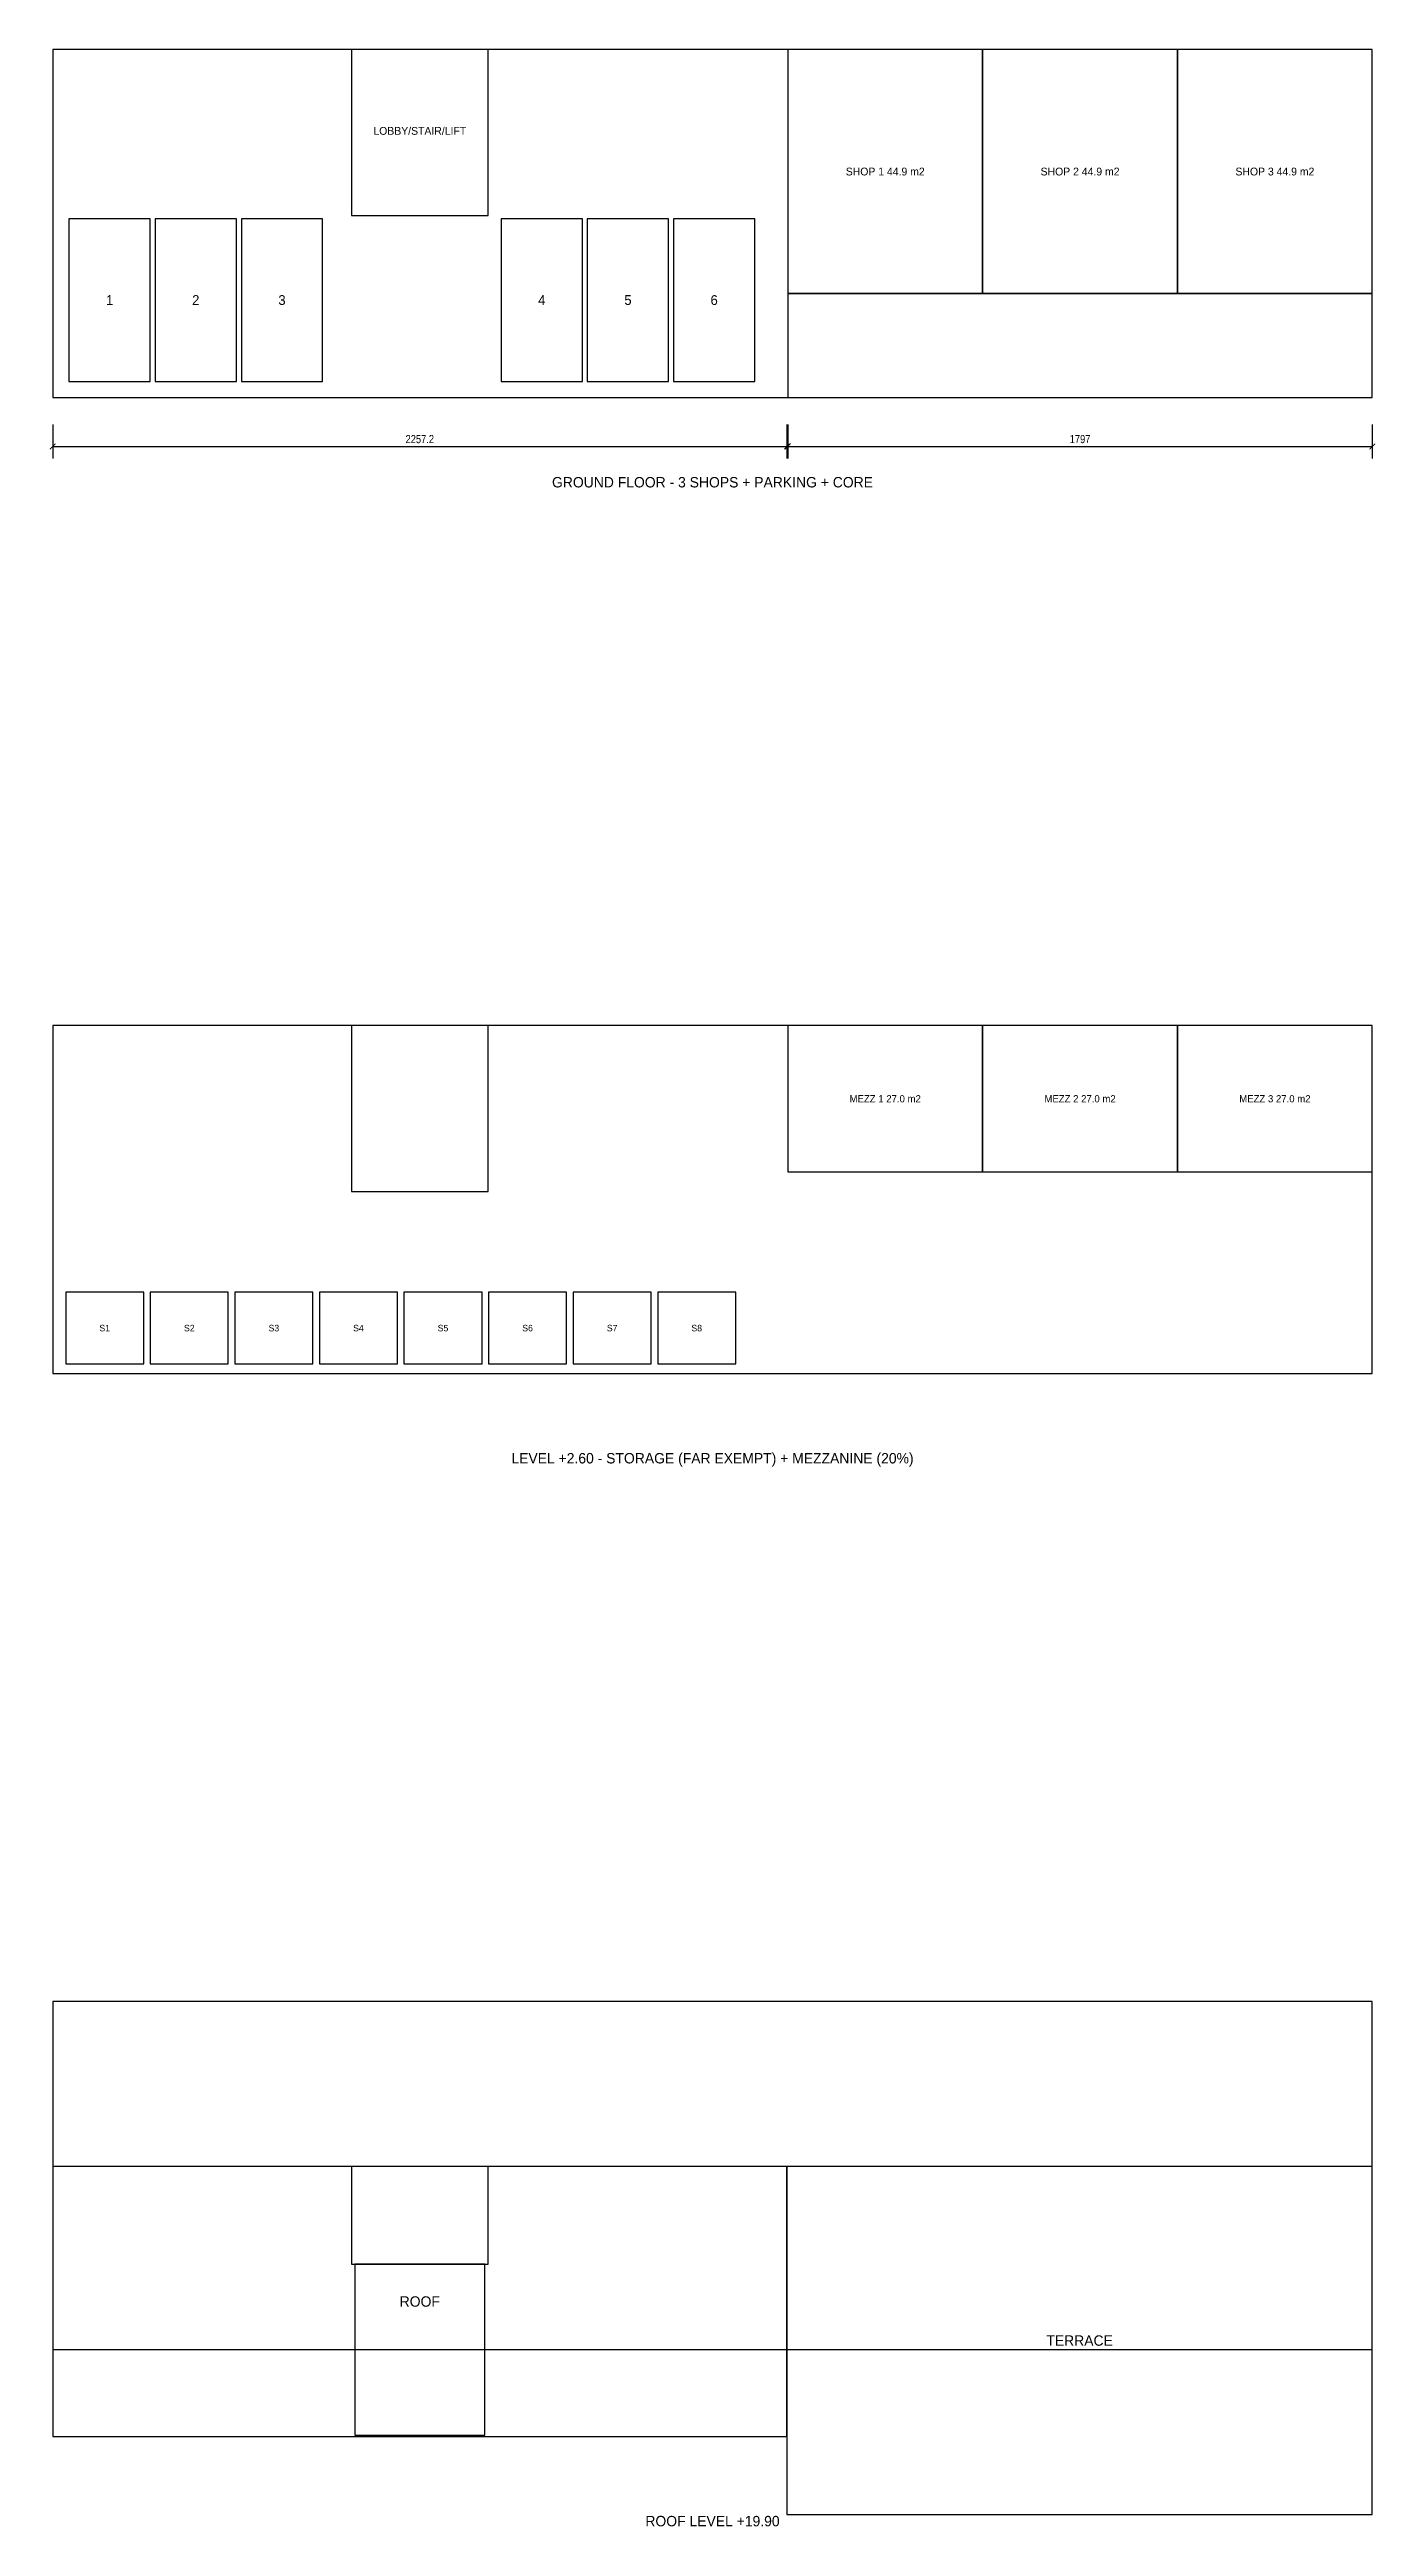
# Model space of a CAD drawing. Header units: metres. Extents: x -6 to 41, y -93 to 12.
# Drawn here: x -0.1 to 40.7, y -92.8 to -16.6 of the extents above; entities that cross this region are included whole.
import ezdxf
from ezdxf.enums import TextEntityAlignment as Align

# ---------------------------------------------------------------- set-up
doc = ezdxf.new("R2010")
doc.units = ezdxf.units.M
for name, color, linetype in [('CORE', 3, 'Continuous'), ('DIM', 2, 'Continuous'), ('PARK', 5, 'Continuous'), ('SHOP', 40, 'Continuous'), ('STORAGE', 50, 'Continuous'), ('TEXT', 6, 'Continuous'), ('WALL', 7, 'Continuous')]:
    doc.layers.add(name, color=color, linetype=linetype)
doc.styles.add('OpenSansCondensed-Light', font='OpenSansCondensed-Light.ttf')
doc.dimstyles.new('EZDXF', dxfattribs={"dimtxt": 0.25, "dimasz": 0.175, "dimexe": 0.375, "dimexo": 0.125, "dimgap": 0.1, "dimtad": 1, "dimlfac": 100, "dimzin": 12, "dimdsep": 46, "dimtxsty": 'OpenSansCondensed-Light', "dimblk": 'ARCHTICK', "dimcen": 2.5, "dimazin": 3, "dimtfac": 0.5, "dimtmove": 2, "dimatfit": 3})

msp = doc.modelspace()

# ---------------------------------------------------------------- texts
at = {"layer": 'TEXT'}
for s, height, p in [('LOBBY/STAIR/LIFT', 0.24, (11.286, -19.13)), ('SHOP 1 44.9 m2', 0.24, (25.595, -20.38)), ('SHOP 2 44.9 m2', 0.24, (31.585, -20.38)), ('SHOP 3 44.9 m2', 0.24, (37.575, -20.38)), ('1', 0.3, (1.75, -24.33)), ('2', 0.3, (4.4, -24.33)), ('3', 0.3, (7.05, -24.33)), ('4', 0.3, (15.036, -24.33)), ('5', 0.3, (17.686, -24.33)), ('6', 0.3, (20.336, -24.33)), ('GROUND FLOOR - 3 SHOPS + PARKING + CORE', 0.32, (20.285, -29.93)), ('MEZZ 1 27.0 m2', 0.22, (25.595, -48.88)), ('MEZZ 2 27.0 m2', 0.22, (31.585, -48.88)), ('MEZZ 3 27.0 m2', 0.22, (37.575, -48.88)), ('S1', 0.2, (1.6, -55.93)), ('S2', 0.2, (4.2, -55.93)), ('S3', 0.2, (6.8, -55.93)), ('S4', 0.2, (9.4, -55.93)), ('S5', 0.2, (12, -55.93)), ('S6', 0.2, (14.6, -55.93)), ('S7', 0.2, (17.2, -55.93)), ('S8', 0.2, (19.8, -55.93)), ('LEVEL +2.60 - STORAGE (FAR EXEMPT) + MEZZANINE (20%)', 0.32, (20.285, -59.93)), ('ROOF', 0.32, (11.286, -85.85)), ('TERRACE', 0.32, (31.571, -87.05)), ('ROOF LEVEL +19.90', 0.32, (20.285, -92.6))]:
    msp.add_text(s, height=height, dxfattribs=at).set_placement(p, align=Align.MIDDLE_CENTER)

# ---------------------------------------------------------------- blocks, each defined once
blk = doc.blocks.new('_ARCHTICK')
at = {"color": 0, "linetype": 'BYBLOCK', "const_width": 0.15}
blk.add_lwpolyline([(-0.5, -0.5), (0.5, 0.5)], dxfattribs=at)

# ---------------------------------------------------------------- dimensions: what is measured, and where the dimension line sits
at = {"layer": 'DIM'}
for base, p1, p2 in [((0, -28.83), (0, -28.03), (22.572, -28.03)), ((22.6, -28.83), (22.6, -28.03), (40.57, -28.03))]:
    msp.add_linear_dim(base=base, p1=p1, p2=p2, dimstyle='EZDXF', dxfattribs=at).render()

# ---------------------------------------------------------------- linework, layer by layer
at = {"layer": 'CORE'}
for points in [[(9.186, -21.73), (13.386, -21.73), (13.386, -16.63), (9.186, -16.63), (9.186, -21.73)], [(9.186, -51.73), (13.386, -51.73), (13.386, -46.63), (9.186, -46.63), (9.186, -51.73)], [(9.186, -84.7), (13.386, -84.7), (13.386, -81.7), (9.186, -81.7), (9.186, -84.7)], [(9.286, -89.96), (13.286, -89.96), (13.286, -84.7), (9.286, -84.7), (9.286, -89.96)]]:
    msp.add_lwpolyline(points, dxfattribs=at)
at = {"layer": 'PARK'}
for points in [[(0.5, -26.83), (3, -26.83), (3, -21.83), (0.5, -21.83), (0.5, -26.83)], [(3.15, -26.83), (5.65, -26.83), (5.65, -21.83), (3.15, -21.83), (3.15, -26.83)], [(5.8, -26.83), (8.3, -26.83), (8.3, -21.83), (5.8, -21.83), (5.8, -26.83)], [(13.786, -26.83), (16.286, -26.83), (16.286, -21.83), (13.786, -21.83), (13.786, -26.83)], [(16.436, -26.83), (18.936, -26.83), (18.936, -21.83), (16.436, -21.83), (16.436, -26.83)], [(19.086, -26.83), (21.586, -26.83), (21.586, -21.83), (19.086, -21.83), (19.086, -26.83)]]:
    msp.add_lwpolyline(points, dxfattribs=at)
at = {"layer": 'SHOP'}
for points in [[(22.6, -24.13), (28.59, -24.13), (28.59, -16.63), (22.6, -16.63), (22.6, -24.13)], [(28.59, -24.13), (34.58, -24.13), (34.58, -16.63), (28.59, -16.63), (28.59, -24.13)], [(34.58, -24.13), (40.57, -24.13), (40.57, -16.63), (34.58, -16.63), (34.58, -24.13)], [(22.6, -27.33), (40.57, -27.33), (40.57, -24.13), (22.6, -24.13), (22.6, -27.33)], [(22.6, -51.13), (28.59, -51.13), (28.59, -46.63), (22.6, -46.63), (22.6, -51.13)], [(28.59, -51.13), (34.58, -51.13), (34.58, -46.63), (28.59, -46.63), (28.59, -51.13)], [(34.58, -51.13), (40.57, -51.13), (40.57, -46.63), (34.58, -46.63), (34.58, -51.13)]]:
    msp.add_lwpolyline(points, dxfattribs=at)
at = {"layer": 'STORAGE'}
for points in [[(0.4, -57.03), (2.8, -57.03), (2.8, -54.83), (0.4, -54.83), (0.4, -57.03)], [(3, -57.03), (5.4, -57.03), (5.4, -54.83), (3, -54.83), (3, -57.03)], [(5.6, -57.03), (8, -57.03), (8, -54.83), (5.6, -54.83), (5.6, -57.03)], [(8.2, -57.03), (10.6, -57.03), (10.6, -54.83), (8.2, -54.83), (8.2, -57.03)], [(10.8, -57.03), (13.2, -57.03), (13.2, -54.83), (10.8, -54.83), (10.8, -57.03)], [(13.4, -57.03), (15.8, -57.03), (15.8, -54.83), (13.4, -54.83), (13.4, -57.03)], [(16, -57.03), (18.4, -57.03), (18.4, -54.83), (16, -54.83), (16, -57.03)], [(18.6, -57.03), (21, -57.03), (21, -54.83), (18.6, -54.83), (18.6, -57.03)]]:
    msp.add_lwpolyline(points, dxfattribs=at)
at = {"layer": 'WALL'}
for points in [[(0, -27.33), (40.57, -27.33), (40.57, -16.63), (0, -16.63), (0, -27.33)], [(0, -57.33), (40.57, -57.33), (40.57, -46.63), (0, -46.63), (0, -57.33)], [(0, -87.33), (40.57, -87.33), (40.57, -76.63), (0, -76.63), (0, -87.33)], [(0, -90), (22.572, -90), (22.572, -81.7), (0, -81.7), (0, -90)], [(22.572, -92.4), (40.57, -92.4), (40.57, -81.7), (22.572, -81.7), (22.572, -92.4)]]:
    msp.add_lwpolyline(points, dxfattribs=at)

msp.set_redraw_order([(e.dxf.handle, doc.entitydb.next_handle()) for e in msp.query("TEXT MTEXT ATTDEF DIMENSION ARC_DIMENSION")])  # texts and dimensions are drawn at this point

doc.saveas('drawing.dxf')
